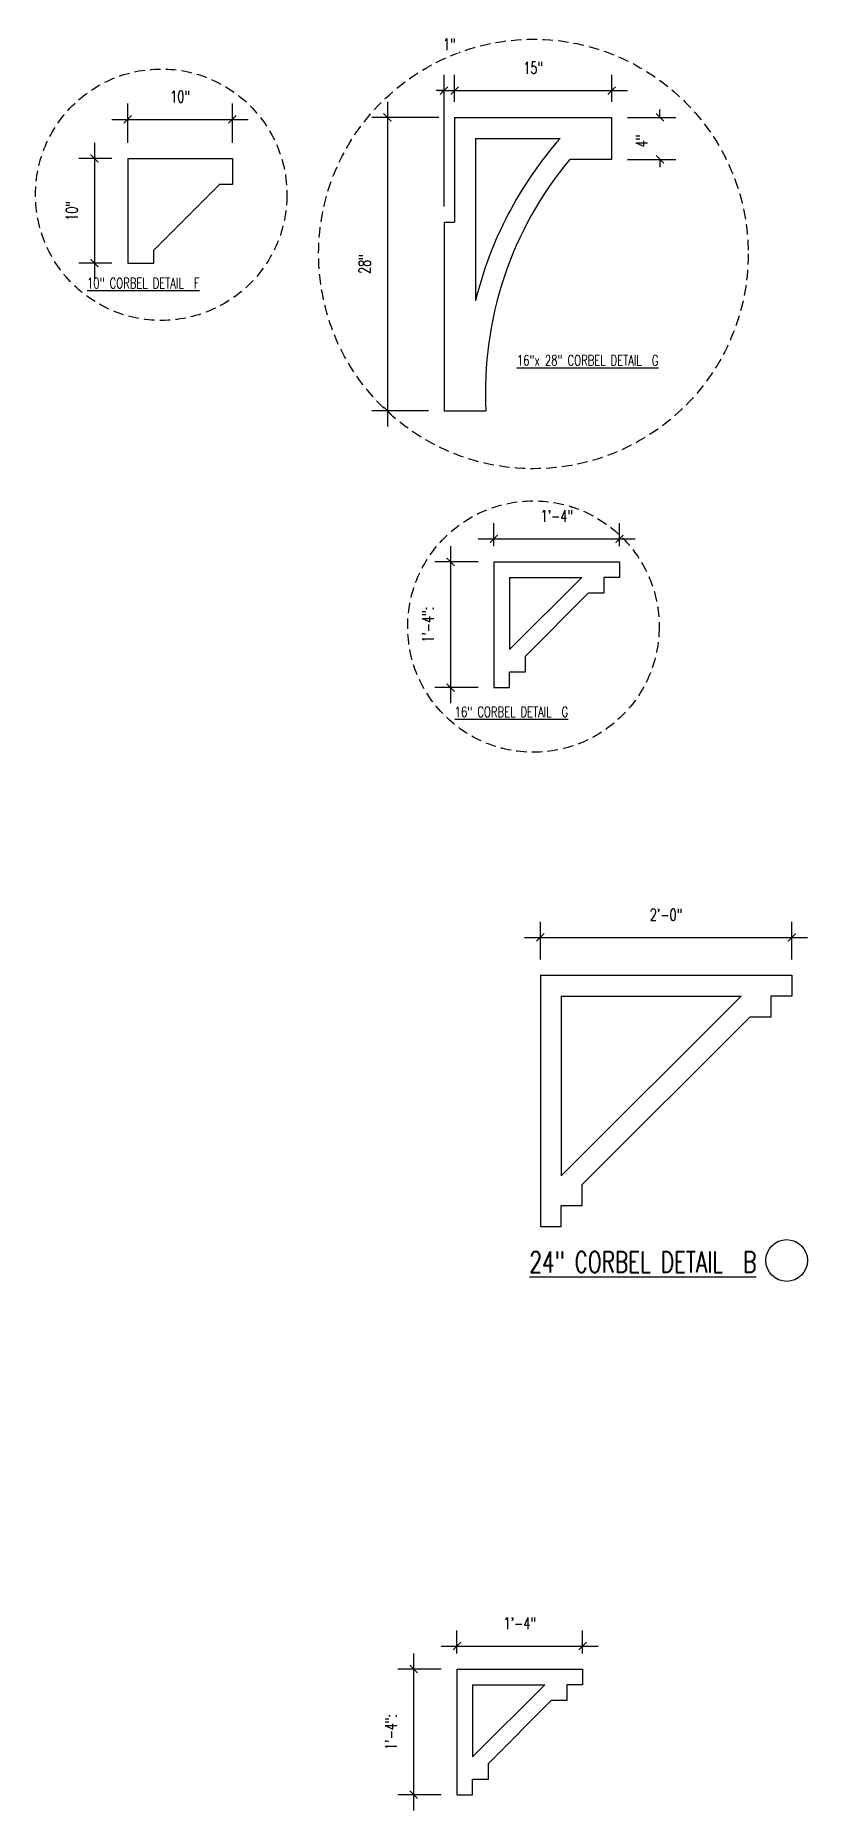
# Model space of a CAD drawing. Header units: inches. Extents: x -25328 to 8149, y -5530 to 4336.
# Drawn here: x -3054 to -2759, y -4100 to -3422 of the extents above; entities that cross this region are included whole.
import ezdxf

# ---------------------------------------------------------------- set-up
doc = ezdxf.new("R2010")
doc.units = ezdxf.units.IN
doc.header["$LTSCALE"] = 16
doc.header["$MEASUREMENT"] = 0
doc.linetypes.add('HIDDEN', pattern=[0.375, 0.25, -0.125])
doc.layers.get('0').update_dxf_attribs({"linetype": 'CONTINUOUS'})
doc.layers.get('DEFPOINTS').update_dxf_attribs({"linetype": 'CONTINUOUS'})
for name, color, linetype in [('DIM', 5, 'CONTINUOUS'), ('DIMS', 5, 'CONTINUOUS'), ('TEXT', 11, 'CONTINUOUS'), ('WALLS EXT', 6, 'CONTINUOUS')]:
    doc.layers.add(name, color=color, linetype=linetype)
doc.styles.add('PAYTAS RM', font='romans.shx', dxfattribs={"width": 0.7, "height": 4.5})
doc.styles.add('PAYTS NOTES', font='romans.shx', dxfattribs={"width": 0.7, "height": 4.5})
doc.dimstyles.new('DIM- PAYTAS', dxfattribs={"dimscale": 48, "dimtxt": 0.1, "dimasz": 0.0625, "dimexe": 0.125, "dimexo": 0.125, "dimgap": 0.125, "dimtad": 1, "dimdec": 1, "dimzin": 3, "dimdsep": 46, "dimlunit": 4, "dimtxsty": 'PAYTAS RM', "dimblk": 'ARCHTICK', "dimcen": 0.09, "dimdle": 0.125, "dimclrd": 5, "dimclre": 5, "dimclrt": 11, "dimadec": 0, "dimazin": 0, "dimtfac": 1, "dimtdec": 1, "dimtofl": 0, "dimtmove": 2, "dimatfit": 3, "dimfxl": 0, "dimfrac": 2, "dimtolj": 1, "dimtzin": 3, "dimarcsym": 0})

msp = doc.modelspace()

# ---------------------------------------------------------------- texts
at = {"layer": 'TEXT', "style": 'PAYTS NOTES', "width": 0.7}
msp.add_text('%%U16"x 28" CORBEL DETAIL  G', height=4, dxfattribs=at).set_placement((-2869.86239276, -3547.66892665))
at = {"layer": 'TEXT', "color": 3, "style": 'PAYTS NOTES', "width": 0.7}
msp.add_text('%%U24" CORBEL DETAIL  B', height=8, dxfattribs=at).set_placement((-2865.13692933, -3894.04769052))

# ---------------------------------------------------------------- blocks, each defined once
blk = doc.blocks.new('_ArchTick')
at = {"color": 0, "linetype": 'ByBlock', "const_width": 0.15}
blk.add_lwpolyline([(-0.5, -0.5), (0.5, 0.5)], dxfattribs=at)
blk = doc.blocks.new('*D1393')
at = {"layer": 'DEFPOINTS', "color": 0, "transparency": 16777216}
for p in [(-2978.52, -3453.62), (-3018.52, -3468.56), (-2978.52, -3468.56)]:
    blk.add_point(p, dxfattribs=at)
at = {"layer": 'DIMS', "color": 5, "lineweight": -2, "transparency": 16777216}
for p, q in [((-3018.52, -3462.56), (-3018.52, -3447.62)), ((-2978.52, -3462.56), (-2978.52, -3447.62)), ((-3024.52, -3453.62), (-2972.52, -3453.62))]:
    blk.add_line(p, q, dxfattribs=at)
at = {"layer": 'DIMS', "color": 5, "lineweight": -2, "transparency": 16777216, "xscale": 3, "yscale": 3, "zscale": 3, "rotation": 180}
blk.add_blockref('_ArchTick', (-3018.52, -3453.62), dxfattribs=at)
at = {"layer": 'DIMS', "color": 5, "lineweight": -2, "transparency": 16777216, "xscale": 3, "yscale": 3, "zscale": 3}
blk.add_blockref('_ArchTick', (-2978.52, -3453.62), dxfattribs=at)
at = {"layer": 'DIMS', "color": 11, "transparency": 16777216, "insert": (-2998.52, -3444.94), "char_height": 4.5, "attachment_point": 5, "style": 'PAYTAS RM', "bg_fill": 3, "box_fill_scale": 1.25, "bg_fill_color": 256, "bg_fill_true_color": 13158600, "bg_fill_transparency": 0}
blk.add_mtext('\\A1;10"', dxfattribs=at)
blk = doc.blocks.new('*D1394')
at = {"layer": 'DEFPOINTS', "color": 0, "transparency": 16777216}
for p in [(-3018.52, -3468.56), (-3031.19, -3508.56), (-3018.52, -3508.56)]:
    blk.add_point(p, dxfattribs=at)
at = {"layer": 'DIMS', "color": 5, "lineweight": -2, "transparency": 16777216}
for p, q in [((-3031.19, -3462.56), (-3031.19, -3514.56)), ((-3024.52, -3468.56), (-3037.19, -3468.56)), ((-3024.52, -3508.56), (-3037.19, -3508.56))]:
    blk.add_line(p, q, dxfattribs=at)
at = {"layer": 'DIMS', "color": 5, "lineweight": -2, "transparency": 16777216, "xscale": 3, "yscale": 3, "zscale": 3}
for p, rotation in [((-3031.19, -3468.56), 90), ((-3031.19, -3508.56), 270)]:
    blk.add_blockref('_ArchTick', p, dxfattribs=dict(at, rotation=rotation))
at = {"layer": 'DIMS', "color": 11, "transparency": 16777216, "insert": (-3039.87, -3488.56), "char_height": 4.5, "attachment_point": 5, "rotation": 90, "style": 'PAYTAS RM', "bg_fill": 3, "box_fill_scale": 1.25, "bg_fill_color": 256, "bg_fill_true_color": 13158600, "bg_fill_transparency": 0}
blk.add_mtext('\\A1;10"', dxfattribs=at)
blk = doc.blocks.new('*D1395')
at = {"layer": 'DEFPOINTS', "color": 0, "transparency": 16777216}
for p in [(-2764.94, -3766.09), (-2860.94, -3780.49), (-2764.94, -3780.49)]:
    blk.add_point(p, dxfattribs=at)
at = {"layer": 'DIMS', "color": 5, "lineweight": -2, "transparency": 16777216}
for p, q in [((-2860.94, -3774.49), (-2860.94, -3760.09)), ((-2764.94, -3774.49), (-2764.94, -3760.09)), ((-2866.94, -3766.09), (-2758.94, -3766.09))]:
    blk.add_line(p, q, dxfattribs=at)
at = {"layer": 'DIMS', "color": 5, "lineweight": -2, "transparency": 16777216, "xscale": 3, "yscale": 3, "zscale": 3, "rotation": 180}
blk.add_blockref('_ArchTick', (-2860.94, -3766.09), dxfattribs=at)
at = {"layer": 'DIMS', "color": 5, "lineweight": -2, "transparency": 16777216, "xscale": 3, "yscale": 3, "zscale": 3}
blk.add_blockref('_ArchTick', (-2764.94, -3766.09), dxfattribs=at)
at = {"layer": 'DIMS', "color": 11, "transparency": 16777216, "insert": (-2812.94, -3757.41), "char_height": 4.5, "attachment_point": 5, "style": 'PAYTAS RM', "bg_fill": 3, "box_fill_scale": 1.25, "bg_fill_color": 256, "bg_fill_true_color": 13158600, "bg_fill_transparency": 0}
blk.add_mtext('\\A1;2\'-0"', dxfattribs=at)
blk = doc.blocks.new('*D1396')
at = {"layer": 'DEFPOINTS', "color": 0, "transparency": 16777216}
for p in [(-2844.8, -4036.73), (-2892.8, -4045.54), (-2844.8, -4045.54)]:
    blk.add_point(p, dxfattribs=at)
at = {"layer": 'DIMS', "color": 5, "lineweight": -2, "transparency": 16777216}
for p, q in [((-2892.8, -4039.54), (-2892.8, -4030.73)), ((-2844.8, -4039.54), (-2844.8, -4030.73)), ((-2898.8, -4036.73), (-2838.8, -4036.73))]:
    blk.add_line(p, q, dxfattribs=at)
at = {"layer": 'DIMS', "color": 5, "lineweight": -2, "transparency": 16777216, "xscale": 3, "yscale": 3, "zscale": 3, "rotation": 180}
blk.add_blockref('_ArchTick', (-2892.8, -4036.73), dxfattribs=at)
at = {"layer": 'DIMS', "color": 5, "lineweight": -2, "transparency": 16777216, "xscale": 3, "yscale": 3, "zscale": 3}
blk.add_blockref('_ArchTick', (-2844.8, -4036.73), dxfattribs=at)
at = {"layer": 'DIMS', "color": 11, "transparency": 16777216, "insert": (-2868.8, -4028.05), "char_height": 4.5, "attachment_point": 5, "style": 'PAYTAS RM', "bg_fill": 3, "box_fill_scale": 1.25, "bg_fill_color": 256, "bg_fill_true_color": 13158600, "bg_fill_transparency": 0}
blk.add_mtext('\\A1;1\'-4"', dxfattribs=at)
blk = doc.blocks.new('*D1397')
at = {"layer": 'DEFPOINTS', "color": 0, "transparency": 16777216}
for p in [(-2892.8, -4045.54), (-2909.33, -4093.54), (-2892.8, -4093.54)]:
    blk.add_point(p, dxfattribs=at)
at = {"layer": 'DIMS', "color": 5, "lineweight": -2, "transparency": 16777216}
for p, q in [((-2909.33, -4039.54), (-2909.33, -4099.54)), ((-2898.8, -4045.54), (-2915.33, -4045.54)), ((-2898.8, -4093.54), (-2915.33, -4093.54))]:
    blk.add_line(p, q, dxfattribs=at)
at = {"layer": 'DIMS', "color": 5, "lineweight": -2, "transparency": 16777216, "xscale": 3, "yscale": 3, "zscale": 3}
for p, rotation in [((-2909.33, -4045.54), 90), ((-2909.33, -4093.54), 270)]:
    blk.add_blockref('_ArchTick', p, dxfattribs=dict(at, rotation=rotation))
at = {"layer": 'DIMS', "color": 11, "transparency": 16777216, "insert": (-2918.01, -4069.54), "char_height": 4.5, "attachment_point": 5, "rotation": 90, "style": 'PAYTAS RM', "bg_fill": 3, "box_fill_scale": 1.25, "bg_fill_color": 256, "bg_fill_true_color": 13158600, "bg_fill_transparency": 0}
blk.add_mtext('\\A1;1\'-4":', dxfattribs=at)
blk = doc.blocks.new('*D1398')
at = {"layer": 'DEFPOINTS', "color": 0, "transparency": 16777216}
for p in [(-2830.67, -3613.82), (-2878.67, -3622.63), (-2830.67, -3622.63)]:
    blk.add_point(p, dxfattribs=at)
at = {"layer": 'DIMS', "color": 5, "lineweight": -2, "transparency": 16777216}
for p, q in [((-2878.67, -3616.63), (-2878.67, -3607.82)), ((-2830.67, -3616.63), (-2830.67, -3607.82)), ((-2884.67, -3613.82), (-2824.67, -3613.82))]:
    blk.add_line(p, q, dxfattribs=at)
at = {"layer": 'DIMS', "color": 5, "lineweight": -2, "transparency": 16777216, "xscale": 3, "yscale": 3, "zscale": 3, "rotation": 180}
blk.add_blockref('_ArchTick', (-2878.67, -3613.82), dxfattribs=at)
at = {"layer": 'DIMS', "color": 5, "lineweight": -2, "transparency": 16777216, "xscale": 3, "yscale": 3, "zscale": 3}
blk.add_blockref('_ArchTick', (-2830.67, -3613.82), dxfattribs=at)
at = {"layer": 'DIMS', "color": 11, "transparency": 16777216, "insert": (-2854.67, -3605.15), "char_height": 4.5, "attachment_point": 5, "style": 'PAYTAS RM', "bg_fill": 3, "box_fill_scale": 1.25, "bg_fill_color": 256, "bg_fill_true_color": 13158600, "bg_fill_transparency": 0}
blk.add_mtext('\\A1;1\'-4"', dxfattribs=at)
blk = doc.blocks.new('*D1399')
at = {"layer": 'DEFPOINTS', "color": 0, "transparency": 16777216}
for p in [(-2878.67, -3622.63), (-2895.2, -3670.63), (-2878.67, -3670.63)]:
    blk.add_point(p, dxfattribs=at)
at = {"layer": 'DIMS', "color": 5, "lineweight": -2, "transparency": 16777216}
for p, q in [((-2895.2, -3616.63), (-2895.2, -3676.63)), ((-2884.67, -3622.63), (-2901.2, -3622.63)), ((-2884.67, -3670.63), (-2901.2, -3670.63))]:
    blk.add_line(p, q, dxfattribs=at)
at = {"layer": 'DIMS', "color": 5, "lineweight": -2, "transparency": 16777216, "xscale": 3, "yscale": 3, "zscale": 3}
for p, rotation in [((-2895.2, -3622.63), 90), ((-2895.2, -3670.63), 270)]:
    blk.add_blockref('_ArchTick', p, dxfattribs=dict(at, rotation=rotation))
at = {"layer": 'DIMS', "color": 11, "transparency": 16777216, "insert": (-2903.88, -3646.63), "char_height": 4.5, "attachment_point": 5, "rotation": 90, "style": 'PAYTAS RM', "bg_fill": 3, "box_fill_scale": 1.25, "bg_fill_color": 256, "bg_fill_true_color": 13158600, "bg_fill_transparency": 0}
blk.add_mtext('\\A1;1\'-4":', dxfattribs=at)
blk = doc.blocks.new('*D1400')
at = {"layer": 'DEFPOINTS', "color": 0, "transparency": 16777216}
for p in [(-2893.7, -3452.89), (-2919.35, -3564.89), (-2897.7, -3564.89)]:
    blk.add_point(p, dxfattribs=at)
at = {"layer": 'DIM', "color": 5, "lineweight": -2, "transparency": 16777216}
for p, q in [((-2919.35, -3446.89), (-2919.35, -3570.89)), ((-2899.7, -3452.89), (-2925.35, -3452.89)), ((-2903.7, -3564.89), (-2925.35, -3564.89))]:
    blk.add_line(p, q, dxfattribs=at)
at = {"layer": 'DIM', "color": 5, "lineweight": -2, "transparency": 16777216, "xscale": 3, "yscale": 3, "zscale": 3}
for p, rotation in [((-2919.35, -3452.89), 90), ((-2919.35, -3564.89), 270)]:
    blk.add_blockref('_ArchTick', p, dxfattribs=dict(at, rotation=rotation))
at = {"layer": 'DIM', "color": 11, "transparency": 16777216, "insert": (-2928.03, -3508.89), "char_height": 4.5, "attachment_point": 5, "rotation": 90, "style": 'PAYTAS RM', "bg_fill": 3, "box_fill_scale": 1.25, "bg_fill_color": 256, "bg_fill_true_color": 13158600, "bg_fill_transparency": 0}
blk.add_mtext('\\A1;28"', dxfattribs=at)
blk = doc.blocks.new('*D1401')
at = {"layer": 'DEFPOINTS', "color": 0, "transparency": 16777216}
for p in [(-2893.7, -3442.64), (-2893.7, -3452.89), (-2897.7, -3492.89)]:
    blk.add_point(p, dxfattribs=at)
at = {"layer": 'DIM', "color": 5, "lineweight": -2, "transparency": 16777216}
for p, q in [((-2897.7, -3486.89), (-2897.7, -3436.64)), ((-2893.7, -3446.89), (-2893.7, -3436.64)), ((-2897.7, -3442.64), (-2900.7, -3442.64)), ((-2893.7, -3442.64), (-2890.7, -3442.64))]:
    blk.add_line(p, q, dxfattribs=at)
at = {"layer": 'DIM', "color": 5, "lineweight": -2, "transparency": 16777216, "xscale": 3, "yscale": 3, "zscale": 3}
blk.add_blockref('_ArchTick', (-2897.7, -3442.64), dxfattribs=at)
at = {"layer": 'DIM', "color": 5, "lineweight": -2, "transparency": 16777216, "xscale": 3, "yscale": 3, "zscale": 3, "rotation": 180}
blk.add_blockref('_ArchTick', (-2893.7, -3442.64), dxfattribs=at)
at = {"layer": 'DIM', "color": 11, "transparency": 16777216, "insert": (-2895.7, -3424.96), "char_height": 4.5, "attachment_point": 5, "style": 'PAYTAS RM', "bg_fill": 3, "box_fill_scale": 1.25, "bg_fill_color": 256, "bg_fill_true_color": 13158600, "bg_fill_transparency": 0}
blk.add_mtext('\\A1;1"', dxfattribs=at)
blk = doc.blocks.new('*D1402')
at = {"layer": 'DEFPOINTS', "color": 0, "transparency": 16777216}
for p in [(-2833.7, -3442.64), (-2893.7, -3452.89), (-2833.7, -3452.89)]:
    blk.add_point(p, dxfattribs=at)
at = {"layer": 'DIM', "color": 5, "lineweight": -2, "transparency": 16777216}
for p, q in [((-2893.7, -3446.89), (-2893.7, -3436.64)), ((-2833.7, -3446.89), (-2833.7, -3436.64)), ((-2899.7, -3442.64), (-2827.7, -3442.64))]:
    blk.add_line(p, q, dxfattribs=at)
at = {"layer": 'DIM', "color": 5, "lineweight": -2, "transparency": 16777216, "xscale": 3, "yscale": 3, "zscale": 3, "rotation": 180}
blk.add_blockref('_ArchTick', (-2893.7, -3442.64), dxfattribs=at)
at = {"layer": 'DIM', "color": 5, "lineweight": -2, "transparency": 16777216, "xscale": 3, "yscale": 3, "zscale": 3}
blk.add_blockref('_ArchTick', (-2833.7, -3442.64), dxfattribs=at)
at = {"layer": 'DIM', "color": 11, "transparency": 16777216, "insert": (-2863.7, -3433.96), "char_height": 4.5, "attachment_point": 5, "style": 'PAYTAS RM', "bg_fill": 3, "box_fill_scale": 1.25, "bg_fill_color": 256, "bg_fill_true_color": 13158600, "bg_fill_transparency": 0}
blk.add_mtext('\\A1;15"', dxfattribs=at)
blk = doc.blocks.new('*D1403')
at = {"layer": 'DEFPOINTS', "color": 0, "transparency": 16777216}
for p in [(-2833.7, -3452.89), (-2833.7, -3468.89), (-2815.25, -3468.89)]:
    blk.add_point(p, dxfattribs=at)
at = {"layer": 'DIM', "color": 5, "lineweight": -2, "transparency": 16777216}
for p, q in [((-2815.25, -3452.89), (-2815.25, -3449.89)), ((-2827.7, -3452.89), (-2809.25, -3452.89)), ((-2827.7, -3468.89), (-2809.25, -3468.89)), ((-2815.25, -3468.89), (-2815.25, -3471.89))]:
    blk.add_line(p, q, dxfattribs=at)
at = {"layer": 'DIM', "color": 5, "lineweight": -2, "transparency": 16777216, "xscale": 3, "yscale": 3, "zscale": 3, "rotation": 270}
blk.add_blockref('_ArchTick', (-2815.25, -3452.89), dxfattribs=at)
at = {"layer": 'DIM', "color": 11, "transparency": 16777216, "insert": (-2822.23, -3461.85), "char_height": 4.5, "attachment_point": 5, "rotation": 90, "style": 'PAYTAS RM', "bg_fill": 3, "box_fill_scale": 1.25, "bg_fill_color": 256, "bg_fill_true_color": 13158600, "bg_fill_transparency": 0}
blk.add_mtext('\\A1;4"', dxfattribs=at)
at = {"layer": 'DIM', "color": 5, "lineweight": -2, "transparency": 16777216, "xscale": 3, "yscale": 3, "zscale": 3, "rotation": 90}
blk.add_blockref('_ArchTick', (-2815.25, -3468.89), dxfattribs=at)

# ---------------------------------------------------------------- linework, layer by layer
at = {"layer": 'DIM'}
for p, q in [((-2893.70330239, -3452.89052991), (-2833.70330239, -3452.89052991)), ((-2893.70330239, -3452.89052991), (-2893.70330239, -3492.89052991)), ((-2833.70330239, -3452.89052991), (-2833.70330239, -3468.89052991)), ((-2885.70330239, -3460.89052991), (-2853.38464985, -3460.89052991)), ((-2885.70330239, -3460.89052991), (-2885.70330239, -3522.93876878)), ((-2833.70330239, -3468.89052991), (-2849.70330239, -3468.89052991)), ((-2897.70330239, -3492.89052991), (-2893.70330239, -3492.89052991)), ((-2897.70330239, -3492.89052991), (-2897.70330239, -3564.89052991)), ((-2897.70330239, -3564.89052991), (-2881.70330239, -3564.89052991))]:
    msp.add_line(p, q, dxfattribs=at)
for radius, start, end in [(146.7009404, 138.6917950489, 166.2814955163), (138.7009404, 140.1705129922, 182.9595893619)]:
    msp.add_arc((-2743.18736147, -3557.72917688), radius, start, end, dxfattribs=at)
at = {"layer": 'DIMS', "color": 8, "linetype": 'HIDDEN'}
msp.add_circle((-2863.58187459, -3505.03723367), 82.02088037, dxfattribs=at)
at = {"layer": 'DIMS'}
msp.add_circle((-2766.87735198, -3889.46816576), 7.95920942, dxfattribs=at)
at = {"layer": 'WALLS EXT', "color": 1}
for p, q in [((-3018.5153175, -3468.56121195), (-3018.5153175, -3508.56121195)), ((-3018.5153175, -3468.56121195), (-2978.5153175, -3468.56121195)), ((-2978.5153175, -3468.56121195), (-2978.5153175, -3478.56121195)), ((-3008.5153175, -3503.56121195), (-2983.5153175, -3478.56121195)), ((-2978.5153175, -3478.56121195), (-2983.5153175, -3478.56121195)), ((-3008.5153175, -3508.56121195), (-3008.5153175, -3503.56121195)), ((-3018.5153175, -3508.56121195), (-3008.5153175, -3508.56121195)), ((-2878.67228695, -3622.63272729), (-2878.67228695, -3670.63272729)), ((-2878.67228695, -3622.63272729), (-2830.67228695, -3622.63272729)), ((-2830.67228695, -3622.63272729), (-2830.67228695, -3628.63272729)), ((-2872.67228695, -3628.63272729), (-2872.67228695, -3656.14744591)), ((-2872.67228695, -3628.63272729), (-2845.15756833, -3628.63272729)), ((-2872.67228695, -3656.14744591), (-2845.15756833, -3628.63272729)), ((-2830.67228695, -3628.63272729), (-2836.67228695, -3628.63272729)), ((-2836.67228695, -3628.63272729), (-2836.67228695, -3634.63272729)), ((-2866.67228695, -3658.63272729), (-2842.67228695, -3634.63272729)), ((-2836.67228695, -3634.63272729), (-2842.67228695, -3634.63272729)), ((-2866.67228695, -3664.63272729), (-2866.67228695, -3658.63272729)), ((-2872.67228695, -3670.63272729), (-2872.67228695, -3664.63272729)), ((-2872.67228695, -3664.63272729), (-2866.67228695, -3664.63272729)), ((-2878.67228695, -3670.63272729), (-2872.67228695, -3670.63272729)), ((-2860.93514839, -3780.48661803), (-2860.93514839, -3876.48661803)), ((-2860.93514839, -3780.48661803), (-2764.93514839, -3780.48661803)), ((-2764.93514839, -3780.48661803), (-2764.93514839, -3788.48661803)), ((-2852.93514839, -3788.48661803), (-2852.93514839, -3857.17290953)), ((-2852.93514839, -3788.48661803), (-2784.24885689, -3788.48661803)), ((-2852.93514839, -3857.17290953), (-2784.24885689, -3788.48661803)), ((-2764.93514839, -3788.48661803), (-2772.93514839, -3788.48661803)), ((-2772.93514839, -3788.48661803), (-2772.93514839, -3796.48661803)), ((-2844.93514839, -3860.48661803), (-2780.93514839, -3796.48661803)), ((-2772.93514839, -3796.48661803), (-2780.93514839, -3796.48661803)), ((-2844.93514839, -3868.48661803), (-2844.93514839, -3860.48661803)), ((-2852.93514839, -3876.48661803), (-2852.93514839, -3868.48661803)), ((-2852.93514839, -3868.48661803), (-2844.93514839, -3868.48661803)), ((-2860.93514839, -3876.48661803), (-2852.93514839, -3876.48661803)), ((-2892.8004453, -4045.53809633), (-2892.8004453, -4093.53809633)), ((-2892.8004453, -4045.53809633), (-2844.8004453, -4045.53809633)), ((-2844.8004453, -4045.53809633), (-2844.8004453, -4051.53809633)), ((-2886.8004453, -4051.53809633), (-2886.8004453, -4079.05281496)), ((-2886.8004453, -4051.53809633), (-2859.28572668, -4051.53809633)), ((-2886.8004453, -4079.05281496), (-2859.28572668, -4051.53809633)), ((-2844.8004453, -4051.53809633), (-2850.8004453, -4051.53809633)), ((-2850.8004453, -4051.53809633), (-2850.8004453, -4057.53809633)), ((-2880.8004453, -4081.53809633), (-2856.8004453, -4057.53809633)), ((-2850.8004453, -4057.53809633), (-2856.8004453, -4057.53809633)), ((-2886.8004453, -4093.53809633), (-2886.8004453, -4087.53809633)), ((-2886.8004453, -4087.53809633), (-2880.8004453, -4087.53809633)), ((-2880.8004453, -4087.53809633), (-2880.8004453, -4081.53809633)), ((-2892.8004453, -4093.53809633), (-2886.8004453, -4093.53809633))]:
    msp.add_line(p, q, dxfattribs=at)

msp.set_redraw_order([(e.dxf.handle, doc.entitydb.next_handle()) for e in msp.query("TEXT MTEXT ATTDEF DIMENSION ARC_DIMENSION")])  # texts and dimensions are drawn at this point

# ---------------------------------------------------------------- next in the draw order: dimensions: what is measured, and where the dimension line sits
at = {"layer": 'DIM'}
dim = msp.add_linear_dim(base=(-2919.34831743, -3564.89052991), p1=(-2893.70330239, -3452.89052991), p2=(-2897.70330239, -3564.89052991), angle=90, text='28"', dimstyle='DIM- PAYTAS', override={"dimtfill": 1, "dimarcsym": 2}, dxfattribs=at)
dim.commit()
dim.dimension.update_dxf_attribs({"geometry": '*D1400', "text_midpoint": (-2928.02688886, -3508.89052991)})
at = {"layer": 'DIMS'}
for base, p1, p2, text, picture, middle in [((-2978.5153175, -3453.61646276), (-3018.5153175, -3468.56121195), (-2978.5153175, -3468.56121195), '10"', '*D1393', (-2998.5153175, -3444.93789133)), ((-2830.67228695, -3613.82404391), (-2878.67228695, -3622.63272729), (-2830.67228695, -3622.63272729), '1\'-4"', '*D1398', (-2854.67228695, -3605.14547248)), ((-2764.93514839, -3766.09282949), (-2860.93514839, -3780.48661803), (-2764.93514839, -3780.48661803), '2\'-0"', '*D1395', (-2812.93514839, -3757.41425807)), ((-2844.8004453, -4036.72941295), (-2892.8004453, -4045.53809633), (-2844.8004453, -4045.53809633), '1\'-4"', '*D1396', (-2868.8004453, -4028.05084152))]:
    dim = msp.add_linear_dim(base=base, p1=p1, p2=p2, text=text, dimstyle='DIM- PAYTAS', override={"dimtfill": 1, "dimarcsym": 2}, dxfattribs=at)
    dim.commit()
    dim.dimension.update_dxf_attribs({"geometry": picture, "text_midpoint": middle})

# ---------------------------------------------------------------- next in the draw order: dimensions: what is measured, and where the dimension line sits
at = {"layer": 'DIM'}
dim = msp.add_linear_dim(base=(-2893.70330239, -3442.64260527), p1=(-2897.70330239, -3492.89052991), p2=(-2893.70330239, -3452.89052991), text='1"', dimstyle='DIM- PAYTAS', override={"dimtfill": 1, "dimarcsym": 2}, dxfattribs=at)
dim.commit()
dim.dimension.update_dxf_attribs({"geometry": '*D1401', "text_midpoint": (-2895.70330239, -3424.96403384)})
at = {"layer": 'DIMS'}
for base, p1, p2, text, picture, middle in [((-3031.19198666, -3508.56121195), (-3018.5153175, -3468.56121195), (-3018.5153175, -3508.56121195), '10"', '*D1394', (-3039.87055809, -3488.56121195)), ((-2895.20359267, -3670.63272729), (-2878.67228695, -3622.63272729), (-2878.67228695, -3670.63272729), '1\'-4":', '*D1399', (-2903.8821641, -3646.63272729)), ((-2909.33175102, -4093.53809633), (-2892.8004453, -4045.53809633), (-2892.8004453, -4093.53809633), '1\'-4":', '*D1397', (-2918.01032245, -4069.53809633))]:
    dim = msp.add_linear_dim(base=base, p1=p1, p2=p2, angle=90, text=text, dimstyle='DIM- PAYTAS', override={"dimtfill": 1, "dimarcsym": 2}, dxfattribs=at)
    dim.commit()
    dim.dimension.update_dxf_attribs({"geometry": picture, "text_midpoint": middle})

# ---------------------------------------------------------------- next in the draw order: linework, layer by layer
at = {"layer": 'DIMS', "color": 8, "linetype": 'HIDDEN'}
for centre in [(-3005.71996334, -3482.39856073), (-2863.58187459, -3647.34575391)]:
    msp.add_circle(centre, 48.01208267, dxfattribs=at)

# ---------------------------------------------------------------- next in the draw order: texts
at = {"layer": 'TEXT', "style": 'PAYTS NOTES', "width": 0.7}
for s, p in [('%%U10" CORBEL DETAIL  F', (-3034.06245135, -3518.19198258)), ('%%U16" CORBEL DETAIL  G', (-2893.61705024, -3681.94345832))]:
    msp.add_text(s, height=4, dxfattribs=at).set_placement(p)

# ---------------------------------------------------------------- next in the draw order: dimensions: what is measured, and where the dimension line sits
at = {"layer": 'DIM'}
dim = msp.add_linear_dim(base=(-2833.70330239, -3442.64260527), p1=(-2893.70330239, -3452.89052991), p2=(-2833.70330239, -3452.89052991), text='15"', dimstyle='DIM- PAYTAS', override={"dimtfill": 1, "dimarcsym": 2}, dxfattribs=at)
dim.commit()
dim.dimension.update_dxf_attribs({"geometry": '*D1402', "text_midpoint": (-2863.70330239, -3433.96403384)})

# ---------------------------------------------------------------- next in the draw order: dimensions: what is measured, and where the dimension line sits
dim = msp.add_linear_dim(base=(-2815.24719213, -3468.89052991), p1=(-2833.70330239, -3452.89052991), p2=(-2833.70330239, -3468.89052991), angle=90, text='4"', dimstyle='DIM- PAYTAS', override={"dimtfill": 1, "dimarcsym": 2}, dxfattribs=at)
dim.commit()
dim.dimension.update_dxf_attribs({"geometry": '*D1403', "text_midpoint": (-2822.23387622, -3461.85434445), "dimtype": 160})

doc.saveas('drawing.dxf')
